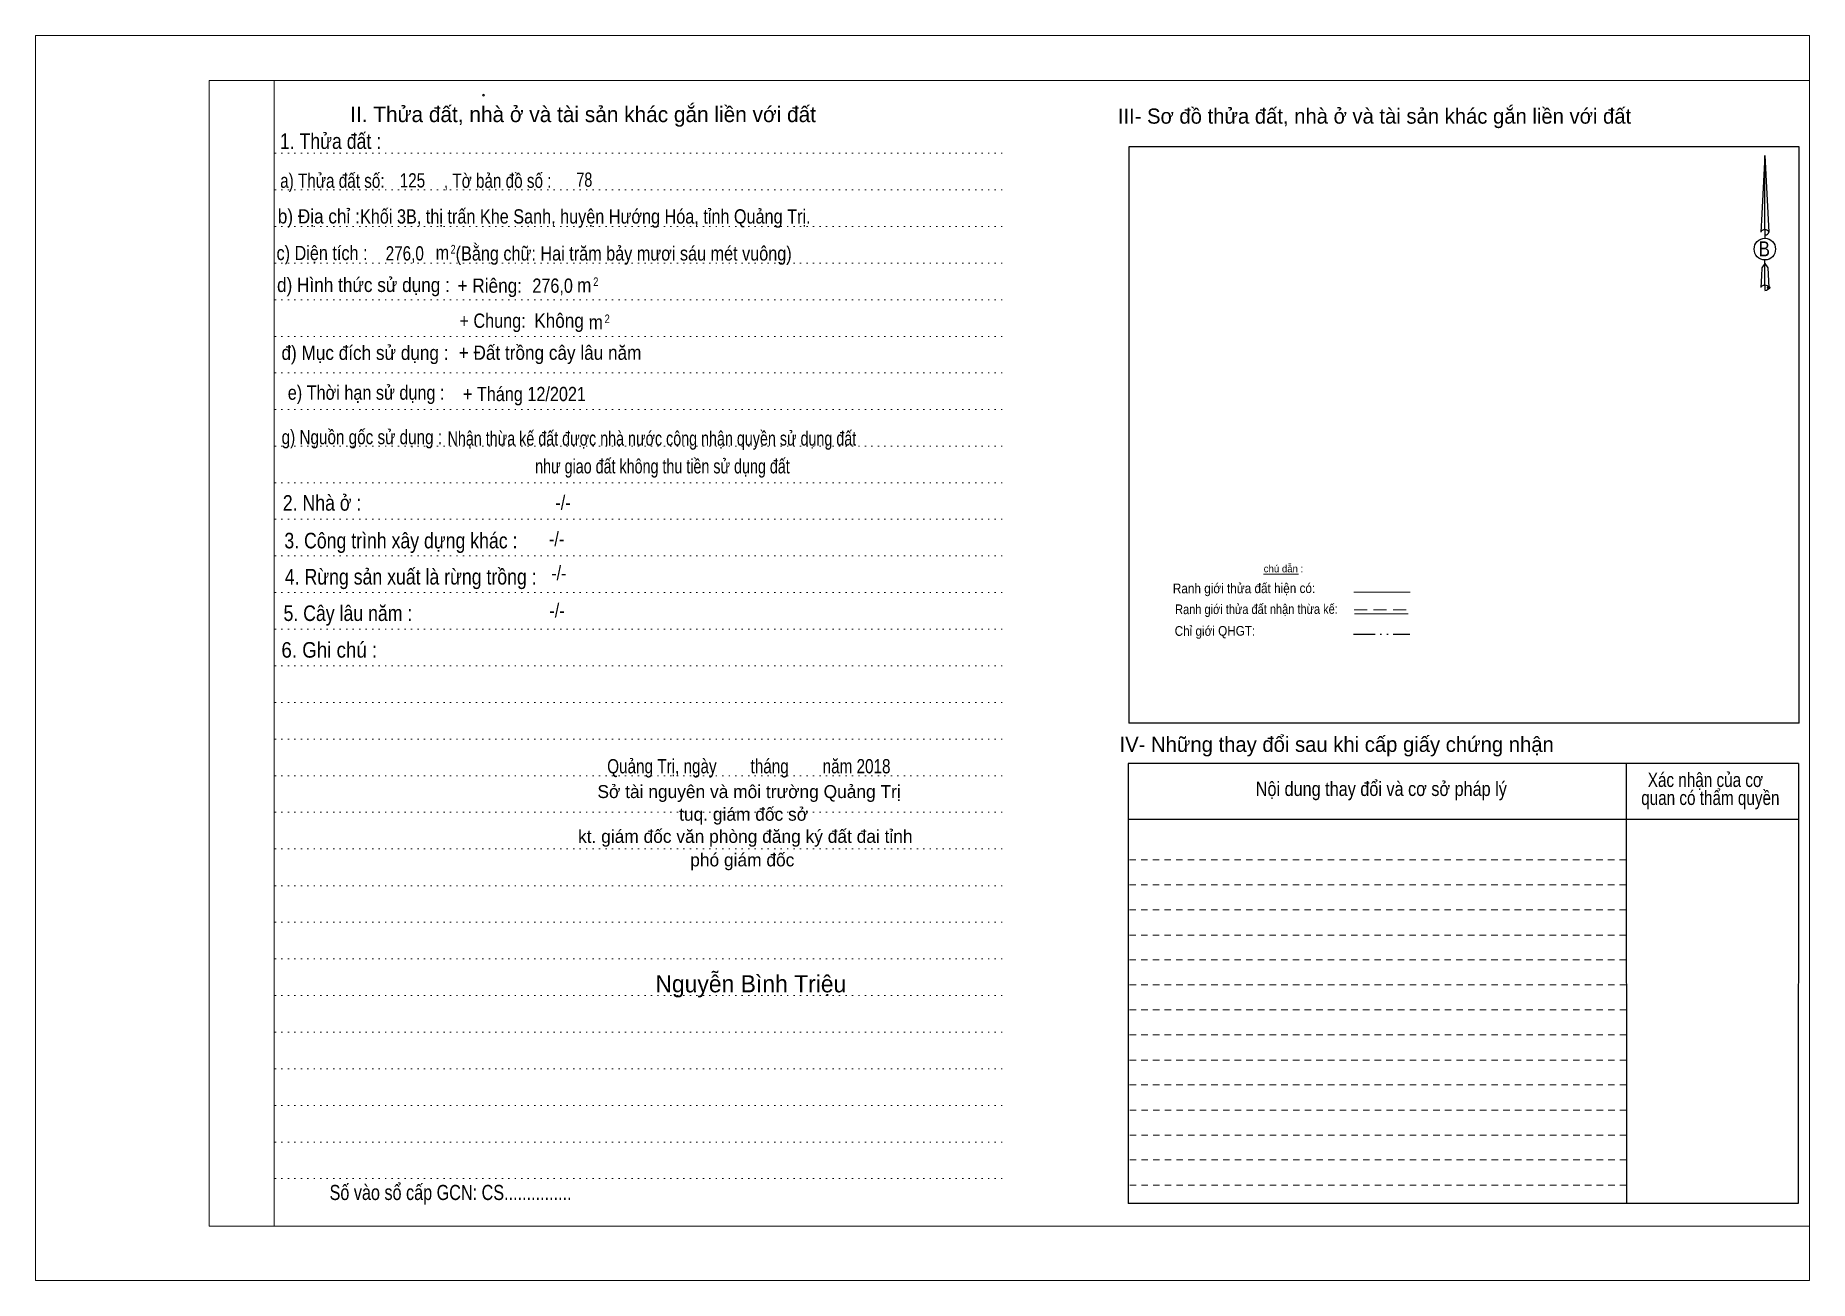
# Model space of a CAD drawing. Header units: metres. Extents: x 550403 to 551646, y 1838614 to 1838792.
# Drawn here: x 550625.4 to 550830.6, y 1838617.2 to 1838761.2 of the extents above; entities that cross this region are included whole.
import ezdxf
from ezdxf.enums import TextEntityAlignment as Align

# ---------------------------------------------------------------- set-up
doc = ezdxf.new("R2010")
doc.units = ezdxf.units.M
doc.header["$LTSCALE"] = 0.5
doc.header["$PDMODE"] = 32
doc.header["$PDSIZE"] = 0.25
for name, pattern in [('DASH_DOUBLE_DOT', [9.2, 5, -1.2, 0.3, -1.2, 0.3, -1.2]), ('DOTTED', [1.5, 0.3, -1.2]), ('MEDIUM_DASHED', [4.5, 3, -1.5]), ('SHORT_DASHED', [2.7, 1.5, -1.2])]:
    doc.linetypes.add(name, pattern=pattern)
for name, color, linetype, lineweight in [('1', 7, 'DOTTED', 13), ('10', 7, 'Continuous', 13), ('18', 7, 'Continuous', 25), ('2', 7, 'SHORT_DASHED', 13), ('28', 7, 'Continuous', 25), ('5', 7, 'Continuous', 13), ('55', 7, 'Continuous', 13)]:
    doc.layers.add(name, color=color, linetype=linetype, lineweight=lineweight)

msp = doc.modelspace()

# ---------------------------------------------------------------- texts
at = {"layer": '10'}
msp.add_text('D', height=0.01, dxfattribs=at).set_placement((550782.2049, 1838703.91), align=Align.CENTER)
msp.add_text('D', height=0.01, dxfattribs=at).set_placement((550782.2049, 1838703.91), align=Align.CENTER)
at = {"layer": '18'}
for s, height, p in [('II. Thửa đất, nhà ở và tài sản khác gắn liền với đất', 1.8, (550688.72, 1838751.2)), ('Sở tài nguyên và môi trường Quảng Trị', 1.5, (550707.92, 1838673.02)), ('tuq. giám đốc sở', 1.5, (550707.29, 1838670.4)), ('kt. giám đốc văn phòng đăng ký đất đai tỉnh', 1.5, (550707.485, 1838667.84)), ('phó giám đốc', 1.5, (550707.135, 1838665.12)), ('Nguyễn Bình Triệu', 1.98, (550708.125, 1838650.55))]:
    msp.add_text(s, height=height, dxfattribs=at).set_placement(p, align=Align.CENTER)
for s, height, width, p in [('1. Thửa đất :', 1.8, 0.85, (550659.505, 1838748.1)), ('a) Thửa đất số:              , Tờ bản đồ số : ', 1.65, 0.8, (550669.62, 1838743.6)), ('125', 1.65, 0.8, (550668.98, 1838743.64)), ('78', 1.65, 0.75, (550688.865, 1838743.72)), ('b) Địa chỉ : ', 1.65, 0.9, (550658.43, 1838739.48)), (' Khối 3B, thị trấn Khe Sanh, huyện Hướng Hóa, tỉnh Quảng Trị.', 1.65, 0.85, (550688.715, 1838739.47)), ('c) Diện tích :                                                   ', 1.65, 0.85, (550671.815, 1838735.24)), ('276,0', 1.65, 0.8, (550668.095, 1838735.2)), (' m', 1.65, 0.85, (550672.185, 1838735.28)), ('2', 1, 0.75, (550673.685, 1838736)), ('(Bằng chữ: Hai trăm bảy mươi sáu mét vuông)', 1.65, 0.85, (550693.415, 1838735.19)), ('B', 1.728, 0.85, (550825.345, 1838735.68)), ('d) Hình thức sử dụng :', 1.65, 0.9, (550663.315, 1838731.55)), ('+ Riêng: ', 1.65, 0.9, (550678.205, 1838731.46)), ('276,0', 1.65, 0.85, (550685.195, 1838731.46)), (' m', 1.65, 0.9, (550688.575, 1838731.52)), ('2', 1, 0.8, (550690.19, 1838732.24)), ('       + Chung:', 1.65, 0.85, (550676.43, 1838727.41)), ('Không', 1.65, 0.9, (550685.94, 1838727.42)), (' m', 1.65, 0.9, (550689.915, 1838727.23)), ('2', 1, 0.8, (550691.51, 1838727.95)), ('đ) Mục đích sử dụng :', 1.65, 0.9, (550663.495, 1838723.7)), ('+ Đất trồng cây lâu năm', 1.65, 0.9, (550684.9, 1838723.71)), ('e) Thời hạn sử dụng :', 1.65, 0.85, (550663.625, 1838719.09)), ('+ Tháng 12/2021', 1.65, 0.85, (550681.935, 1838718.93)), ('g) Nguồn gốc sử dụng :', 1.65, 0.8, (550663.13, 1838713.95)), ('Nhận thừa kế đất được nhà nước công nhận quyền sử dụng đất', 1.65, 0.75, (550696.68, 1838713.79)), ('như giao đất không thu tiền sử dụng đất', 1.65, 0.75, (550697.9, 1838710.57)), ('2. Nhà ở :', 1.8, 0.85, (550658.525, 1838706.26)), ('3. Công trình xây dựng khác :', 1.8, 0.85, (550667.65, 1838701.9)), ('4. Rừng sản xuất là rừng trồng :', 1.8, 0.85, (550668.785, 1838697.72)), ('5. Cây lâu năm :', 1.8, 0.85, (550661.52, 1838693.5)), ('6. Ghi chú :', 1.8, 0.9, (550659.365, 1838689.26)), ('Quảng Trị, ngày        tháng        năm 2018', 1.65, 0.8, (550707.895, 1838675.88)), ('Số vào sổ cấp GCN: CS...............', 1.75, 0.8, (550673.39, 1838626.53))]:
    msp.add_text(s, height=height, dxfattribs=dict(at, width=width)).set_placement(p, align=Align.CENTER)
at = {"layer": '28'}
for s, p in [('III- Sơ đồ thửa đất, nhà ở và tài sản khác gắn liền với đất', (550780.26, 1838751.02)), ('IV- Những thay đổi sau khi cấp giấy chứng nhận', (550775.885, 1838678.36))]:
    msp.add_text(s, height=1.75, dxfattribs=at).set_placement(p, align=Align.CENTER)
for s, width, p in [('-/-', 0.85, (550686.395, 1838706.36)), ('-/-', 0.85, (550685.655, 1838702.16)), ('-/-', 0.85, (550685.915, 1838698.22)), ('-/-', 0.85, (550685.705, 1838693.9)), ('Nội dung thay đổi và cơ sở pháp lý', 0.85, (550781.05, 1838673.26)), (' quan có thẩm quyền', 0.8, (550818.865, 1838672.22)), ('Xác nhận của cơ', 0.8, (550818.535, 1838674.3))]:
    msp.add_text(s, height=1.65, dxfattribs=dict(at, width=width)).set_placement(p, align=Align.CENTER)
at = {"layer": '55'}
msp.add_text('chú dẫn :', height=0.8323, rotation=359.976, dxfattribs=at).set_placement((550769.7348, 1838699.1388), align=Align.CENTER)
for s, height, width, p in [('Ranh giới thửa đất hiện có:', 1.13, 0.9, (550765.1738, 1838696.7176)), ('Ranh giới thửa đất nhận thừa kế:', 1.12, 0.85, (550766.6088, 1838694.311)), ('Chỉ giới QHGT:', 1.125, 0.9, (550761.8088, 1838691.7904))]:
    msp.add_text(s, height=height, rotation=0.127, dxfattribs=dict(at, width=width)).set_placement(p, align=Align.CENTER)

# ---------------------------------------------------------------- linework, layer by layer
at = {"layer": '1', "linetype": 'Continuous'}
for p, q in [((550645.48, 1838756.02), (550830.58, 1838756.02)), ((550645.48, 1838756.02), (550645.48, 1838623.52)), ((550830.58, 1838756.02), (550830.58, 1838622.4)), ((550645.48, 1838623.52), (550830.58, 1838623.52))]:
    msp.add_line(p, q, dxfattribs=at)
at = {"layer": '1'}
for p, q in [((550652.98, 1838756.02), (550652.98, 1838623.52)), ((550652.98, 1838756.02), (550652.98, 1838623.52)), ((550653.06, 1838747.6), (550737.6, 1838747.6)), ((550653.06, 1838743.38), (550737.6, 1838743.38)), ((550653.06, 1838739.14), (550737.6, 1838739.14)), ((550653.06, 1838734.9), (550737.6, 1838734.9)), ((550653.06, 1838730.66), (550737.6, 1838730.66)), ((550653.06, 1838726.42), (550737.6, 1838726.42)), ((550653.06, 1838722.2), (550737.6, 1838722.2)), ((550653.06, 1838717.96), (550737.6, 1838717.96)), ((550653.06, 1838713.72), (550737.6, 1838713.72)), ((550653.06, 1838709.48), (550737.6, 1838709.48)), ((550653.06, 1838705.26), (550737.6, 1838705.26)), ((550653.06, 1838701.02), (550737.6, 1838701.02)), ((550653.06, 1838696.78), (550737.6, 1838696.78)), ((550653.06, 1838692.54), (550737.6, 1838692.54)), ((550653.06, 1838688.3), (550737.6, 1838688.3)), ((550653.06, 1838684.08), (550737.6, 1838684.08)), ((550653.06, 1838679.84), (550737.6, 1838679.84)), ((550653.06, 1838675.6), (550737.6, 1838675.6)), ((550653.06, 1838671.38), (550737.6, 1838671.38)), ((550653.06, 1838667.14), (550737.6, 1838667.14)), ((550653.06, 1838662.88), (550737.6, 1838662.88)), ((550653.06, 1838658.66), (550737.6, 1838658.66)), ((550653.06, 1838654.44), (550737.6, 1838654.44)), ((550653.06, 1838650.18), (550737.6, 1838650.18)), ((550653.06, 1838645.94), (550737.6, 1838645.94)), ((550653.06, 1838641.72), (550737.6, 1838641.72)), ((550653.06, 1838637.48), (550737.6, 1838637.48)), ((550653.06, 1838633.24), (550737.6, 1838633.24)), ((550653.06, 1838629), (550737.6, 1838629))]:
    msp.add_line(p, q, dxfattribs=at)
at = {"layer": '1', "linetype": 'Continuous'}
for points in [[(550625.38, 1838617.22), (550830.58, 1838617.22), (550830.58, 1838761.22), (550625.38, 1838761.22)], [(550652.98, 1838756.02), (550830.58, 1838756.02), (550830.58, 1838623.52), (550652.98, 1838623.52)]]:
    msp.add_lwpolyline(points, close=True, dxfattribs=at)
at = {"layer": '18'}
for p, q in [((550825.4, 1838747.32), (550825.86, 1838738.46)), ((550825.4, 1838747.32), (550825.86, 1838738.46)), ((550825.4, 1838747.32), (550825.86, 1838738.46)), ((550825.02, 1838739.86), (550824.94, 1838738.48)), ((550825.4, 1838738.76), (550825.4, 1838738.42)), ((550825.4, 1838738.42), (550825.4, 1838738.16)), ((550825.4, 1838738.16), (550825.4, 1838737.82)), ((550825.4, 1838738.16), (550825.4, 1838737.82)), ((550825.4, 1838738.16), (550825.4, 1838737.82)), ((550825.86, 1838738.46), (550825.86, 1838738.48)), ((550825.4, 1838734.86), (550825.4, 1838735.26)), ((550825.4, 1838734.86), (550825.4, 1838735.26)), ((550825.4, 1838734.86), (550825.4, 1838735.26)), ((550825.4, 1838734.86), (550825.74, 1838734.36)), ((550825.4, 1838734.86), (550825.74, 1838734.36)), ((550825.4, 1838734.86), (550825.74, 1838734.36)), ((550825.74, 1838734.36), (550825.86, 1838732.06)), ((550825.74, 1838734.36), (550825.86, 1838732.06)), ((550825.74, 1838734.36), (550825.86, 1838732.06)), ((550825.4, 1838732.36), (550825.4, 1838732.02)), ((550825.4, 1838732.02), (550825.4, 1838731.76))]:
    msp.add_line(p, q, dxfattribs=at)
for points in [[(550825.4, 1838738.76), (550825.4, 1838747.32), (550825.02, 1838739.86)], [(550825.4, 1838732.36), (550825.4, 1838734.86), (550825.06, 1838734.36), (550825.02, 1838733.42), (550824.94, 1838732.06)]]:
    msp.add_lwpolyline(points, dxfattribs=at)
msp.add_ellipse((550825.4136, 1838736.5147), major_axis=(0, 1.258), ratio=0.983453, dxfattribs=at)
for centre, start_param, end_param in [((550825.414, 1838738.4532), 1.57079633, 3.07445202), ((550825.414, 1838738.4532), 0.06714063, 1.57079633), ((550825.414, 1838738.4532), 4.71238898, 6.28318531), ((550825.414, 1838732.0327), 2.49106941, 3.07427841), ((550825.414, 1838732.0327), 1.57079633, 2.49106941), ((550825.414, 1838732.0327), 0.06714063, 1.57079633), ((550825.414, 1838732.0327), 4.71238898, 6.28318531)]:
    msp.add_ellipse(centre, major_axis=(0.4535, 0), ratio=0.655448, start_param=start_param, end_param=end_param, dxfattribs=at)
msp.add_point((550825.86, 1838732.06), dxfattribs=at)
at = {"layer": '2'}
for p, q in [((550809.36, 1838662.98), (550751.78, 1838662.98)), ((550809.36, 1838660.08), (550751.78, 1838660.08)), ((550809.36, 1838657.18), (550751.78, 1838657.18)), ((550809.36, 1838654.3), (550751.78, 1838654.3)), ((550809.38, 1838651.4), (550751.78, 1838651.4)), ((550809.38, 1838648.52), (550751.78, 1838648.52)), ((550809.38, 1838645.62), (550751.78, 1838645.62)), ((550809.38, 1838642.72), (550751.78, 1838642.72)), ((550809.38, 1838639.84), (550751.78, 1838639.84)), ((550809.4, 1838636.94), (550751.78, 1838636.94)), ((550809.4, 1838634.04), (550751.78, 1838634.04)), ((550809.4, 1838631.16), (550751.78, 1838631.16)), ((550809.4, 1838628.26), (550751.78, 1838628.26))]:
    msp.add_line(p, q, dxfattribs=at)
at = {"layer": '28'}
for p, q in [((550829.38, 1838681.7), (550751.86, 1838681.7)), ((550809.36, 1838677), (550809.4, 1838626.12)), ((550829.3, 1838677), (550829.26, 1838626.12)), ((550829.3, 1838670.54), (550751.78, 1838670.54)), ((550829.26, 1838626.12), (550751.78, 1838626.12))]:
    msp.add_line(p, q, dxfattribs=at)
at = {"layer": '28', "linetype": 'SHORT_DASHED', "lineweight": 13}
msp.add_line((550809.36, 1838665.86), (550751.78, 1838665.86), dxfattribs=at)
at = {"layer": '28'}
for points in [[(550829.38, 1838681.7), (550829.38, 1838748.34), (550751.86, 1838748.34), (550751.86, 1838681.7)], [(550829.3, 1838677), (550751.78, 1838677), (550751.78, 1838626.12)]]:
    msp.add_lwpolyline(points, dxfattribs=at)
at = {"layer": '5'}
msp.add_point((550677.2, 1838754.32), dxfattribs=at)
at = {"layer": '55'}
for p, q in [((550767.41, 1838698.92), (550771.48, 1838698.9)), ((550777.87, 1838696.82), (550784.37, 1838696.82)), ((550777.93, 1838694.34), (550784.17, 1838694.34)), ((550777.93, 1838694.34), (550784.17, 1838694.34))]:
    msp.add_line(p, q, dxfattribs=at)
at = {"layer": '55', "linetype": 'MEDIUM_DASHED'}
msp.add_line((550777.91, 1838694.78), (550784.31, 1838694.78), dxfattribs=at)
at = {"layer": '55', "linetype": 'DASH_DOUBLE_DOT', "lineweight": 25}
msp.add_line((550777.83, 1838691.96), (550784.33, 1838691.96), dxfattribs=at)

msp.set_redraw_order([(e.dxf.handle, doc.entitydb.next_handle()) for e in msp.query("TEXT MTEXT ATTDEF DIMENSION ARC_DIMENSION")])  # texts and dimensions are drawn at this point

doc.saveas('drawing.dxf')
